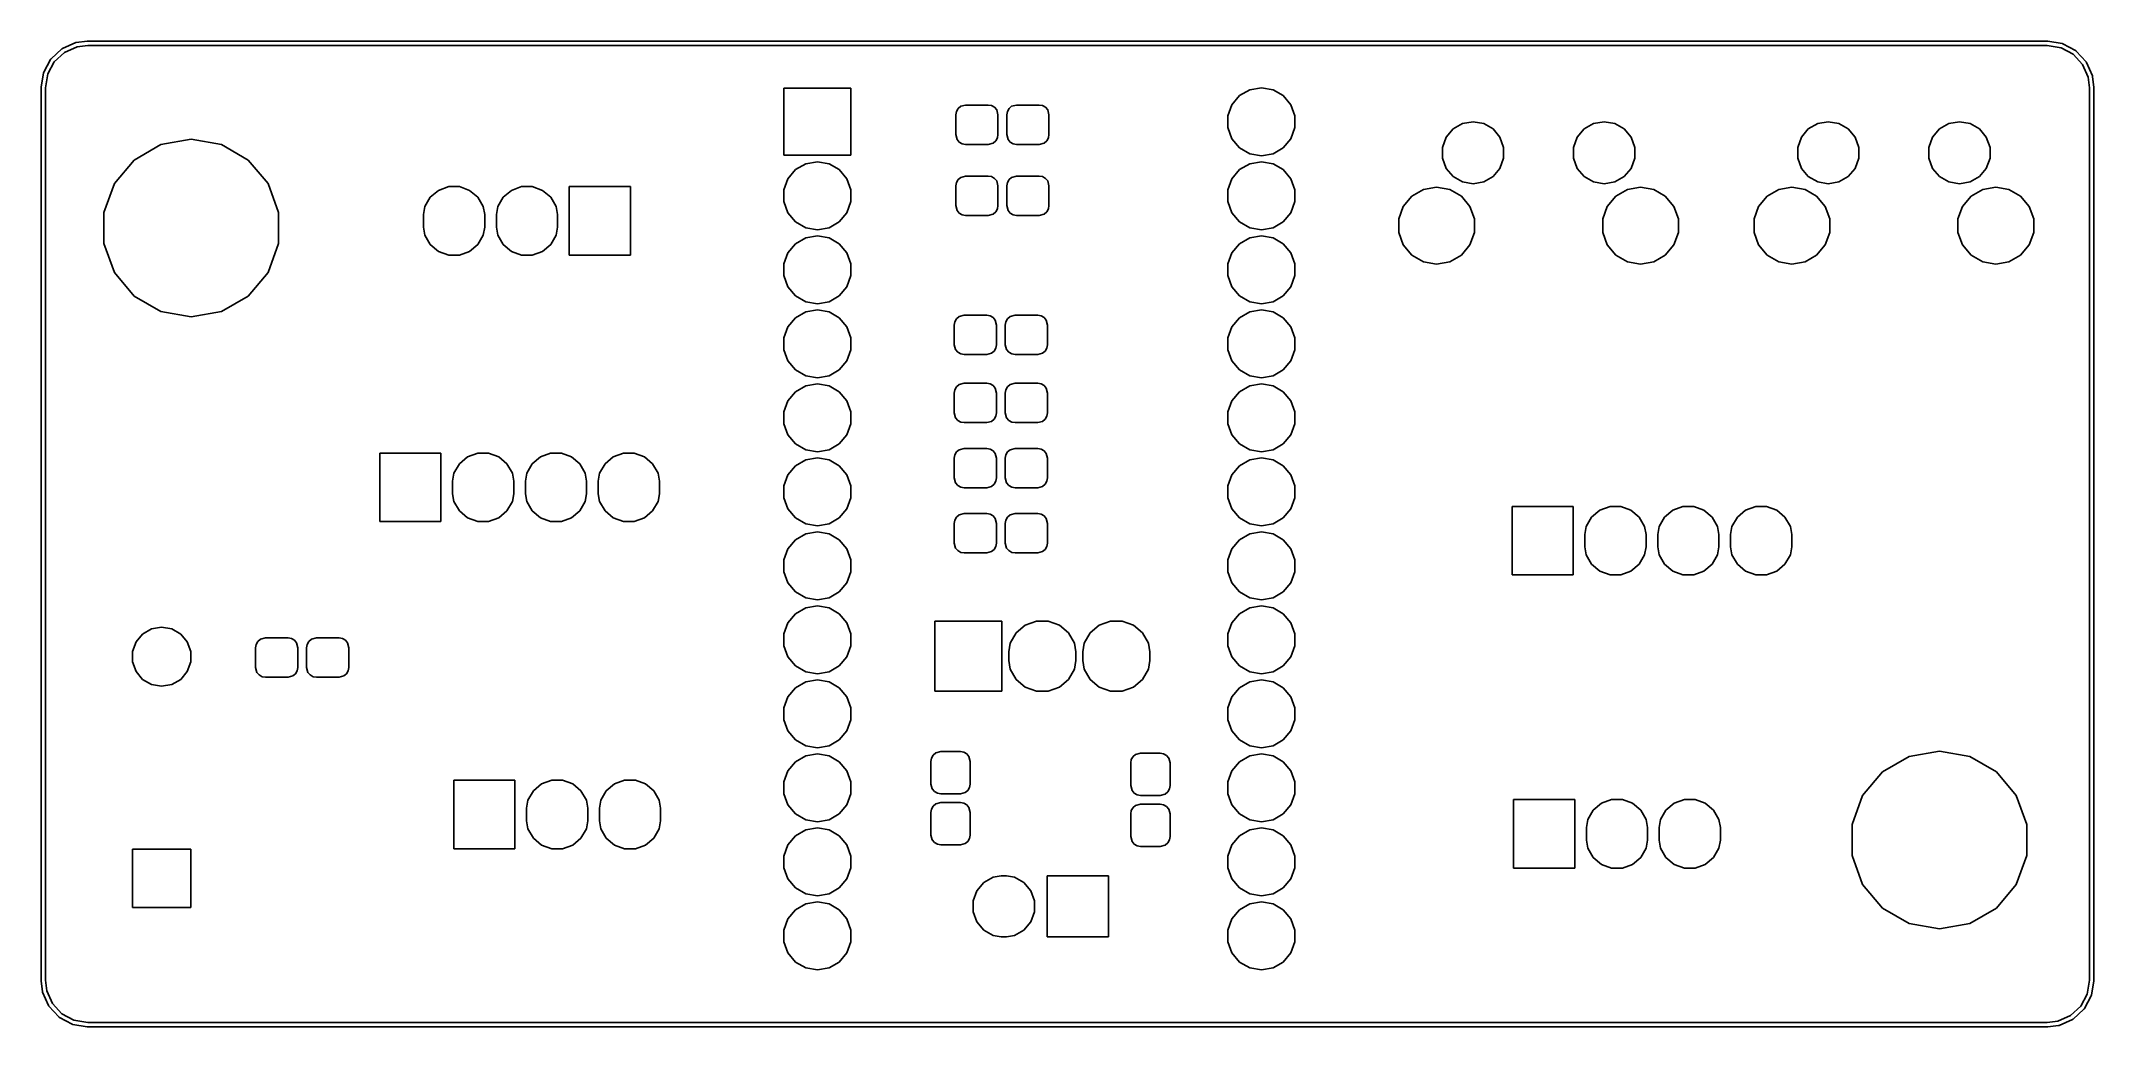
# Model space of a CAD drawing. Extents: x 102.8 to 173.3, y -107.4 to -73.6.
import ezdxf

# ---------------------------------------------------------------- set-up
doc = ezdxf.new("R2010")
doc.units = 0
doc.header["$MEASUREMENT"] = 0
doc.layers.add('BLACK', color=7, linetype='CONTINUOUS')

msp = doc.modelspace()

# ---------------------------------------------------------------- linework, layer by layer
at = {"layer": 'BLACK', "linetype": 'CONTINUOUS'}
for p, q in [((103.19, -74.1949), (103.557, -73.8552)), ((103.65, -73.9738), (103.301, -74.2965)), ((103.557, -73.8552), (103.567, -73.8472)), ((103.567, -73.8472), (103.573, -73.8449)), ((103.573, -73.8449), (103.578, -73.8416)), ((103.578, -73.8416), (104.035, -73.6393)), ((104.086, -73.7809), (103.65, -73.9738)), ((104.035, -73.6393), (104.048, -73.6351)), ((104.048, -73.6351), (104.052, -73.6347)), ((104.052, -73.6347), (104.056, -73.6335)), ((104.056, -73.6335), (104.434, -73.5858)), ((104.45, -73.735), (104.086, -73.7809)), ((104.434, -73.5858), (104.438, -73.585)), ((104.438, -73.585), (171.711, -73.585)), ((171.698, -73.735), (104.45, -73.735)), ((172.173, -73.8141), (171.698, -73.735)), ((171.711, -73.585), (171.717, -73.5861)), ((171.717, -73.5861), (172.21, -73.6682)), ((172.591, -74.0399), (172.173, -73.8141)), ((172.21, -73.6682), (172.222, -73.6714)), ((172.222, -73.6714), (172.228, -73.6742)), ((172.228, -73.6742), (172.233, -73.6762)), ((172.233, -73.6762), (172.674, -73.9138)), ((172.674, -73.9138), (172.685, -73.9209)), ((172.685, -73.9209), (172.688, -73.9253)), ((172.688, -73.9253), (172.693, -73.9289)), ((172.693, -73.9289), (173.033, -74.2964)), ((102.847, -75.1714), (102.929, -74.678)), ((102.929, -74.678), (102.932, -74.6655)), ((102.932, -74.6655), (102.935, -74.6603)), ((102.935, -74.6603), (102.937, -74.6547)), ((102.937, -74.6547), (103.175, -74.2143)), ((103.301, -74.2965), (103.075, -74.715)), ((103.175, -74.2143), (103.182, -74.2035)), ((103.182, -74.2035), (103.186, -74.1995)), ((103.186, -74.1995), (103.19, -74.1949)), ((172.914, -74.389), (172.591, -74.0399)), ((173.107, -74.8253), (172.914, -74.389)), ((173.033, -74.2964), (173.041, -74.3066)), ((173.041, -74.3066), (173.043, -74.312)), ((173.043, -74.312), (173.046, -74.317)), ((173.046, -74.317), (173.249, -74.7747)), ((102.846, -75.1774), (102.847, -75.1714)), ((102.846, -105.823), (102.846, -75.1774)), ((103.075, -74.715), (102.996, -75.1902)), ((102.996, -75.1902), (102.996, -105.812)), ((128.339, -77.5024), (128.339, -75.2024)), ((128.339, -75.2024), (130.639, -75.2024)), ((130.639, -75.2024), (130.639, -77.5024)), ((143.979, -75.4579), (144.33, -75.2551)), ((144.33, -75.2551), (144.729, -75.1847)), ((144.729, -75.1847), (145.129, -75.2551)), ((145.129, -75.2551), (145.48, -75.4579)), ((173.153, -75.1887), (173.107, -74.8253)), ((173.153, -105.81), (173.153, -75.1887)), ((173.249, -74.7747), (173.253, -74.7869)), ((173.253, -74.7869), (173.253, -74.7913)), ((173.253, -74.7913), (173.255, -74.7956)), ((173.255, -74.7956), (173.302, -75.1728)), ((173.302, -75.1728), (173.303, -75.1774)), ((173.303, -75.1774), (173.303, -105.823)), ((134.239, -76.1165), (134.26, -76.0011)), ((134.26, -76.0011), (134.318, -75.8996)), ((134.318, -75.8996), (134.408, -75.8242)), ((134.408, -75.8242), (134.577, -75.779)), ((134.577, -75.779), (135.352, -75.779)), ((135.352, -75.779), (135.467, -75.7994)), ((135.467, -75.7994), (135.569, -75.858)), ((135.569, -75.858), (135.644, -75.9477)), ((135.644, -75.9477), (135.689, -76.1165)), ((135.989, -76.1165), (136.01, -76.0011)), ((136.01, -76.0011), (136.068, -75.8996)), ((136.068, -75.8996), (136.158, -75.8242)), ((136.158, -75.8242), (136.327, -75.779)), ((136.327, -75.779), (137.102, -75.779)), ((137.102, -75.779), (137.217, -75.7994)), ((137.217, -75.7994), (137.319, -75.858)), ((137.319, -75.858), (137.394, -75.9477)), ((137.394, -75.9477), (137.439, -76.1165)), ((143.579, -76.1496), (143.718, -75.7685)), ((143.718, -75.7685), (143.979, -75.4579)), ((145.48, -75.4579), (145.74, -75.7685)), ((145.74, -75.7685), (145.879, -76.1496)), ((134.239, -76.7915), (134.239, -76.1165)), ((134.284, -76.9603), (134.239, -76.7915)), ((135.689, -76.7915), (135.669, -76.9069)), ((135.689, -76.1165), (135.689, -76.7915)), ((135.989, -76.7915), (135.989, -76.1165)), ((136.034, -76.9603), (135.989, -76.7915)), ((137.439, -76.7915), (137.419, -76.9069)), ((137.439, -76.1165), (137.439, -76.7915)), ((143.579, -76.5552), (143.579, -76.1496)), ((143.718, -76.9363), (143.579, -76.5552)), ((145.879, -76.5552), (145.74, -76.9363)), ((145.879, -76.1496), (145.879, -76.5552)), ((151.07, -76.8861), (151.308, -76.6024)), ((151.308, -76.6024), (151.629, -76.4173)), ((151.629, -76.4173), (151.994, -76.353)), ((151.994, -76.353), (152.358, -76.4173)), ((152.358, -76.4173), (152.679, -76.6024)), ((152.679, -76.6024), (152.917, -76.8861)), ((155.57, -76.8861), (155.808, -76.6024)), ((155.808, -76.6024), (156.129, -76.4173)), ((156.129, -76.4173), (156.494, -76.353)), ((156.494, -76.353), (156.858, -76.4173)), ((156.858, -76.4173), (157.179, -76.6024)), ((157.179, -76.6024), (157.417, -76.8861)), ((163.262, -76.8861), (163.5, -76.6024)), ((163.5, -76.6024), (163.821, -76.4173)), ((163.821, -76.4173), (164.186, -76.353)), ((164.186, -76.353), (164.55, -76.4173)), ((164.55, -76.4173), (164.871, -76.6024)), ((164.871, -76.6024), (165.109, -76.8861)), ((167.762, -76.8861), (168, -76.6024)), ((168, -76.6024), (168.321, -76.4173)), ((168.321, -76.4173), (168.686, -76.353)), ((168.686, -76.353), (169.05, -76.4173)), ((169.05, -76.4173), (169.371, -76.6024)), ((169.371, -76.6024), (169.609, -76.8861)), ((106.042, -77.6664), (106.958, -77.1374)), ((106.958, -77.1374), (108, -76.9537)), ((108, -76.9537), (109.042, -77.1374)), ((109.042, -77.1374), (109.958, -77.6664)), ((130.639, -77.5024), (128.339, -77.5024)), ((134.36, -77.05), (134.284, -76.9603)), ((134.461, -77.1086), (134.36, -77.05)), ((134.577, -77.129), (134.461, -77.1086)), ((135.352, -77.129), (134.577, -77.129)), ((135.52, -77.0838), (135.352, -77.129)), ((135.61, -77.0084), (135.52, -77.0838)), ((135.669, -76.9069), (135.61, -77.0084)), ((136.11, -77.05), (136.034, -76.9603)), ((136.211, -77.1086), (136.11, -77.05)), ((136.327, -77.129), (136.211, -77.1086)), ((137.102, -77.129), (136.327, -77.129)), ((137.27, -77.0838), (137.102, -77.129)), ((137.36, -77.0084), (137.27, -77.0838)), ((137.419, -76.9069), (137.36, -77.0084)), ((143.979, -77.2469), (143.718, -76.9363)), ((144.33, -77.4497), (143.979, -77.2469)), ((144.729, -77.5201), (144.33, -77.4497)), ((145.129, -77.4497), (144.729, -77.5201)), ((145.48, -77.2469), (145.129, -77.4497)), ((145.74, -76.9363), (145.48, -77.2469)), ((150.944, -77.2341), (151.07, -76.8861)), ((150.944, -77.6043), (150.944, -77.2341)), ((152.917, -76.8861), (153.044, -77.2341)), ((153.044, -77.2341), (153.044, -77.6043)), ((155.444, -77.2341), (155.57, -76.8861)), ((155.444, -77.6043), (155.444, -77.2341)), ((157.417, -76.8861), (157.544, -77.2341)), ((157.544, -77.2341), (157.544, -77.6043)), ((163.136, -77.2341), (163.262, -76.8861)), ((163.136, -77.6043), (163.136, -77.2341)), ((165.109, -76.8861), (165.236, -77.2341)), ((165.236, -77.2341), (165.236, -77.6043)), ((167.636, -77.2341), (167.762, -76.8861)), ((167.636, -77.6043), (167.636, -77.2341)), ((169.609, -76.8861), (169.736, -77.2341)), ((169.736, -77.2341), (169.736, -77.6043)), ((105.362, -78.4769), (106.042, -77.6664)), ((109.958, -77.6664), (110.638, -78.4769)), ((128.478, -78.3085), (128.739, -77.9979)), ((128.739, -77.9979), (129.09, -77.7951)), ((129.09, -77.7951), (129.489, -77.7247)), ((129.489, -77.7247), (129.889, -77.7951)), ((129.889, -77.7951), (130.24, -77.9979)), ((130.24, -77.9979), (130.5, -78.3085)), ((143.718, -78.3085), (143.979, -77.9979)), ((143.979, -77.9979), (144.33, -77.7951)), ((144.33, -77.7951), (144.729, -77.7247)), ((144.729, -77.7247), (145.129, -77.7951)), ((145.129, -77.7951), (145.48, -77.9979)), ((145.48, -77.9979), (145.74, -78.3085)), ((151.07, -77.9523), (150.944, -77.6043)), ((151.308, -78.236), (151.07, -77.9523)), ((152.917, -77.9523), (152.679, -78.236)), ((153.044, -77.6043), (152.917, -77.9523)), ((155.57, -77.9523), (155.444, -77.6043)), ((155.808, -78.236), (155.57, -77.9523)), ((157.417, -77.9523), (157.179, -78.236)), ((157.544, -77.6043), (157.417, -77.9523)), ((163.262, -77.9523), (163.136, -77.6043)), ((163.5, -78.236), (163.262, -77.9523)), ((165.109, -77.9523), (164.871, -78.236)), ((165.236, -77.6043), (165.109, -77.9523)), ((167.762, -77.9523), (167.636, -77.6043)), ((168, -78.236), (167.762, -77.9523)), ((169.609, -77.9523), (169.371, -78.236)), ((169.736, -77.6043), (169.609, -77.9523)), ((105, -79.471), (105.362, -78.4769)), ((110.638, -78.4769), (111, -79.471)), ((116.205, -78.9457), (116.489, -78.7076)), ((116.489, -78.7076), (116.836, -78.581)), ((116.836, -78.581), (117.207, -78.581)), ((117.207, -78.581), (117.555, -78.7076)), ((117.555, -78.7076), (117.838, -78.9457)), ((118.705, -78.9457), (118.989, -78.7076)), ((118.989, -78.7076), (119.336, -78.581)), ((119.336, -78.581), (119.707, -78.581)), ((119.707, -78.581), (120.055, -78.7076)), ((120.055, -78.7076), (120.338, -78.9457)), ((120.972, -80.931), (120.972, -78.581)), ((120.972, -78.581), (123.072, -78.581)), ((123.072, -78.581), (123.072, -80.931)), ((128.339, -78.6896), (128.478, -78.3085)), ((128.339, -79.0952), (128.339, -78.6896)), ((130.5, -78.3085), (130.639, -78.6896)), ((130.639, -78.6896), (130.639, -79.0952)), ((134.239, -78.5549), (134.26, -78.4395)), ((134.239, -79.2299), (134.239, -78.5549)), ((134.26, -78.4395), (134.318, -78.338)), ((134.318, -78.338), (134.408, -78.2626)), ((134.408, -78.2626), (134.577, -78.2174)), ((134.577, -78.2174), (135.352, -78.2174)), ((135.352, -78.2174), (135.467, -78.2378)), ((135.467, -78.2378), (135.569, -78.2964)), ((135.569, -78.2964), (135.644, -78.3862)), ((135.644, -78.3862), (135.689, -78.5549)), ((135.689, -78.5549), (135.689, -79.2299)), ((135.989, -78.5549), (136.01, -78.4395)), ((135.989, -79.2299), (135.989, -78.5549)), ((136.01, -78.4395), (136.068, -78.338)), ((136.068, -78.338), (136.158, -78.2626)), ((136.158, -78.2626), (136.327, -78.2174)), ((136.327, -78.2174), (137.102, -78.2174)), ((137.102, -78.2174), (137.217, -78.2378)), ((137.217, -78.2378), (137.319, -78.2964)), ((137.319, -78.2964), (137.394, -78.3862)), ((137.394, -78.3862), (137.439, -78.5549)), ((137.439, -78.5549), (137.439, -79.2299)), ((143.579, -78.6896), (143.718, -78.3085)), ((143.579, -79.0952), (143.579, -78.6896)), ((145.74, -78.3085), (145.879, -78.6896)), ((145.879, -78.6896), (145.879, -79.0952)), ((149.6, -79.2592), (149.895, -78.908)), ((149.895, -78.908), (150.292, -78.6788)), ((150.292, -78.6788), (150.744, -78.5991)), ((150.744, -78.5991), (151.195, -78.6788)), ((151.195, -78.6788), (151.592, -78.908)), ((151.629, -78.4211), (151.308, -78.236)), ((151.592, -78.908), (151.887, -79.2592)), ((151.994, -78.4854), (151.629, -78.4211)), ((152.358, -78.4211), (151.994, -78.4854)), ((152.679, -78.236), (152.358, -78.4211)), ((156.129, -78.4211), (155.808, -78.236)), ((156.494, -78.4854), (156.129, -78.4211)), ((156.858, -78.4211), (156.494, -78.4854)), ((156.6, -79.2592), (156.895, -78.908)), ((157.179, -78.236), (156.858, -78.4211)), ((156.895, -78.908), (157.292, -78.6788)), ((157.292, -78.6788), (157.744, -78.5991)), ((157.744, -78.5991), (158.195, -78.6788)), ((158.195, -78.6788), (158.592, -78.908)), ((158.592, -78.908), (158.887, -79.2592)), ((161.792, -79.2592), (162.087, -78.908)), ((162.087, -78.908), (162.484, -78.6788)), ((162.484, -78.6788), (162.936, -78.5991)), ((162.936, -78.5991), (163.387, -78.6788)), ((163.387, -78.6788), (163.784, -78.908)), ((163.821, -78.4211), (163.5, -78.236)), ((163.784, -78.908), (164.079, -79.2592)), ((164.186, -78.4854), (163.821, -78.4211)), ((164.55, -78.4211), (164.186, -78.4854)), ((164.871, -78.236), (164.55, -78.4211)), ((168.321, -78.4211), (168, -78.236)), ((168.686, -78.4854), (168.321, -78.4211)), ((169.05, -78.4211), (168.686, -78.4854)), ((168.792, -79.2592), (169.087, -78.908)), ((169.371, -78.236), (169.05, -78.4211)), ((169.087, -78.908), (169.484, -78.6788)), ((169.484, -78.6788), (169.936, -78.5991)), ((169.936, -78.5991), (170.387, -78.6788)), ((170.387, -78.6788), (170.784, -78.908)), ((170.784, -78.908), (171.079, -79.2592)), ((105, -80.529), (105, -79.471)), ((111, -79.471), (111, -80.529)), ((115.972, -79.5391), (116.02, -79.2663)), ((115.972, -79.9729), (115.972, -79.5391)), ((116.02, -79.2663), (116.205, -78.9457)), ((117.838, -78.9457), (118.023, -79.2663)), ((118.023, -79.2663), (118.072, -79.5391)), ((118.072, -79.5391), (118.072, -79.9729)), ((118.472, -79.5391), (118.52, -79.2663)), ((118.472, -79.9729), (118.472, -79.5391)), ((118.52, -79.2663), (118.705, -78.9457)), ((120.338, -78.9457), (120.523, -79.2663)), ((120.523, -79.2663), (120.572, -79.5391)), ((120.572, -79.5391), (120.572, -79.9729)), ((128.478, -79.4763), (128.339, -79.0952)), ((128.739, -79.7869), (128.478, -79.4763)), ((130.5, -79.4763), (130.24, -79.7869)), ((130.639, -79.0952), (130.5, -79.4763)), ((134.284, -79.3987), (134.239, -79.2299)), ((134.36, -79.4884), (134.284, -79.3987)), ((134.461, -79.547), (134.36, -79.4884)), ((134.577, -79.5674), (134.461, -79.547)), ((135.352, -79.5674), (134.577, -79.5674)), ((135.52, -79.5222), (135.352, -79.5674)), ((135.61, -79.4468), (135.52, -79.5222)), ((135.669, -79.3453), (135.61, -79.4468)), ((135.689, -79.2299), (135.669, -79.3453)), ((136.034, -79.3987), (135.989, -79.2299)), ((136.11, -79.4884), (136.034, -79.3987)), ((136.211, -79.547), (136.11, -79.4884)), ((136.327, -79.5674), (136.211, -79.547)), ((137.102, -79.5674), (136.327, -79.5674)), ((137.27, -79.5222), (137.102, -79.5674)), ((137.36, -79.4468), (137.27, -79.5222)), ((137.419, -79.3453), (137.36, -79.4468)), ((137.439, -79.2299), (137.419, -79.3453)), ((143.718, -79.4763), (143.579, -79.0952)), ((143.979, -79.7869), (143.718, -79.4763)), ((145.74, -79.4763), (145.48, -79.7869)), ((145.879, -79.0952), (145.74, -79.4763)), ((149.444, -79.69), (149.6, -79.2592)), ((151.887, -79.2592), (152.044, -79.69)), ((156.444, -79.69), (156.6, -79.2592)), ((158.887, -79.2592), (159.044, -79.69)), ((161.636, -79.69), (161.792, -79.2592)), ((164.079, -79.2592), (164.236, -79.69)), ((168.636, -79.69), (168.792, -79.2592)), ((171.079, -79.2592), (171.236, -79.69)), ((116.02, -80.2457), (115.972, -79.9729)), ((116.205, -80.5663), (116.02, -80.2457)), ((118.023, -80.2457), (117.838, -80.5663)), ((118.072, -79.9729), (118.023, -80.2457)), ((118.52, -80.2457), (118.472, -79.9729)), ((118.705, -80.5663), (118.52, -80.2457)), ((120.523, -80.2457), (120.338, -80.5663)), ((120.572, -79.9729), (120.523, -80.2457)), ((129.09, -79.9897), (128.739, -79.7869)), ((129.489, -80.0601), (129.09, -79.9897)), ((129.09, -80.3351), (129.489, -80.2647)), ((129.889, -79.9897), (129.489, -80.0601)), ((129.489, -80.2647), (129.889, -80.3351)), ((130.24, -79.7869), (129.889, -79.9897)), ((144.33, -79.9897), (143.979, -79.7869)), ((144.729, -80.0601), (144.33, -79.9897)), ((144.33, -80.3351), (144.729, -80.2647)), ((145.129, -79.9897), (144.729, -80.0601)), ((144.729, -80.2647), (145.129, -80.3351)), ((145.48, -79.7869), (145.129, -79.9897)), ((149.444, -80.1484), (149.444, -79.69)), ((149.6, -80.5792), (149.444, -80.1484)), ((152.044, -80.1484), (151.887, -80.5792)), ((152.044, -79.69), (152.044, -80.1484)), ((156.444, -80.1484), (156.444, -79.69)), ((156.6, -80.5792), (156.444, -80.1484)), ((159.044, -80.1484), (158.887, -80.5792)), ((159.044, -79.69), (159.044, -80.1484)), ((161.636, -80.1484), (161.636, -79.69)), ((161.792, -80.5792), (161.636, -80.1484)), ((164.236, -80.1484), (164.079, -80.5792)), ((164.236, -79.69), (164.236, -80.1484)), ((168.636, -80.1484), (168.636, -79.69)), ((168.792, -80.5792), (168.636, -80.1484)), ((171.236, -80.1484), (171.079, -80.5792)), ((171.236, -79.69), (171.236, -80.1484)), ((105.362, -81.5231), (105, -80.529)), ((111, -80.529), (110.638, -81.5231)), ((116.489, -80.8044), (116.205, -80.5663)), ((116.836, -80.931), (116.489, -80.8044)), ((117.207, -80.931), (116.836, -80.931)), ((117.555, -80.8044), (117.207, -80.931)), ((117.838, -80.5663), (117.555, -80.8044)), ((118.989, -80.8044), (118.705, -80.5663)), ((119.336, -80.931), (118.989, -80.8044)), ((119.707, -80.931), (119.336, -80.931)), ((120.055, -80.8044), (119.707, -80.931)), ((120.338, -80.5663), (120.055, -80.8044)), ((123.072, -80.931), (120.972, -80.931)), ((128.339, -81.2296), (128.478, -80.8485)), ((128.478, -80.8485), (128.739, -80.5379)), ((128.739, -80.5379), (129.09, -80.3351)), ((129.889, -80.3351), (130.24, -80.5379)), ((130.24, -80.5379), (130.5, -80.8485)), ((130.5, -80.8485), (130.639, -81.2296)), ((143.579, -81.2296), (143.718, -80.8485)), ((143.718, -80.8485), (143.979, -80.5379)), ((143.979, -80.5379), (144.33, -80.3351)), ((145.129, -80.3351), (145.48, -80.5379)), ((145.48, -80.5379), (145.74, -80.8485)), ((145.74, -80.8485), (145.879, -81.2296)), ((149.895, -80.9304), (149.6, -80.5792)), ((150.292, -81.1596), (149.895, -80.9304)), ((151.592, -80.9304), (151.195, -81.1596)), ((151.887, -80.5792), (151.592, -80.9304)), ((156.895, -80.9304), (156.6, -80.5792)), ((157.292, -81.1596), (156.895, -80.9304)), ((158.592, -80.9304), (158.195, -81.1596)), ((158.887, -80.5792), (158.592, -80.9304)), ((162.087, -80.9304), (161.792, -80.5792)), ((162.484, -81.1596), (162.087, -80.9304)), ((163.784, -80.9304), (163.387, -81.1596)), ((164.079, -80.5792), (163.784, -80.9304)), ((169.087, -80.9304), (168.792, -80.5792)), ((169.484, -81.1596), (169.087, -80.9304)), ((170.784, -80.9304), (170.387, -81.1596)), ((171.079, -80.5792), (170.784, -80.9304)), ((106.042, -82.3336), (105.362, -81.5231)), ((110.638, -81.5231), (109.958, -82.3336)), ((128.339, -81.6352), (128.339, -81.2296)), ((128.478, -82.0163), (128.339, -81.6352)), ((130.639, -81.6352), (130.5, -82.0163)), ((130.639, -81.2296), (130.639, -81.6352)), ((143.579, -81.6352), (143.579, -81.2296)), ((143.718, -82.0163), (143.579, -81.6352)), ((145.879, -81.6352), (145.74, -82.0163)), ((145.879, -81.2296), (145.879, -81.6352)), ((150.744, -81.2393), (150.292, -81.1596)), ((151.195, -81.1596), (150.744, -81.2393)), ((157.744, -81.2393), (157.292, -81.1596)), ((158.195, -81.1596), (157.744, -81.2393)), ((162.936, -81.2393), (162.484, -81.1596)), ((163.387, -81.1596), (162.936, -81.2393)), ((169.936, -81.2393), (169.484, -81.1596)), ((170.387, -81.1596), (169.936, -81.2393)), ((106.958, -82.8626), (106.042, -82.3336)), ((109.958, -82.3336), (109.042, -82.8626)), ((128.739, -82.3269), (128.478, -82.0163)), ((129.09, -82.5297), (128.739, -82.3269)), ((130.24, -82.3269), (129.889, -82.5297)), ((130.5, -82.0163), (130.24, -82.3269)), ((143.979, -82.3269), (143.718, -82.0163)), ((144.33, -82.5297), (143.979, -82.3269)), ((145.48, -82.3269), (145.129, -82.5297)), ((145.74, -82.0163), (145.48, -82.3269)), ((108, -83.0463), (106.958, -82.8626)), ((109.042, -82.8626), (108, -83.0463)), ((128.478, -83.3885), (128.739, -83.0779)), ((128.739, -83.0779), (129.09, -82.8751)), ((129.489, -82.6001), (129.09, -82.5297)), ((129.09, -82.8751), (129.489, -82.8047)), ((129.889, -82.5297), (129.489, -82.6001)), ((129.489, -82.8047), (129.889, -82.8751)), ((129.889, -82.8751), (130.24, -83.0779)), ((130.24, -83.0779), (130.5, -83.3885)), ((134.209, -83.2147), (134.267, -83.1132)), ((134.267, -83.1132), (134.357, -83.0378)), ((134.357, -83.0378), (134.526, -82.9926)), ((134.526, -82.9926), (135.301, -82.9926)), ((135.301, -82.9926), (135.416, -83.013)), ((135.416, -83.013), (135.518, -83.0716)), ((135.518, -83.0716), (135.593, -83.1613)), ((135.959, -83.2147), (136.017, -83.1132)), ((136.017, -83.1132), (136.107, -83.0378)), ((136.107, -83.0378), (136.276, -82.9926)), ((136.276, -82.9926), (137.051, -82.9926)), ((137.051, -82.9926), (137.166, -83.013)), ((137.166, -83.013), (137.268, -83.0716)), ((137.268, -83.0716), (137.343, -83.1613)), ((143.718, -83.3885), (143.979, -83.0779)), ((143.979, -83.0779), (144.33, -82.8751)), ((144.729, -82.6001), (144.33, -82.5297)), ((144.33, -82.8751), (144.729, -82.8047)), ((145.129, -82.5297), (144.729, -82.6001)), ((144.729, -82.8047), (145.129, -82.8751)), ((145.129, -82.8751), (145.48, -83.0779)), ((145.48, -83.0779), (145.74, -83.3885)), ((128.339, -83.7696), (128.478, -83.3885)), ((128.339, -84.1752), (128.339, -83.7696)), ((130.5, -83.3885), (130.639, -83.7696)), ((130.639, -83.7696), (130.639, -84.1752)), ((134.188, -83.3301), (134.209, -83.2147)), ((134.188, -84.0051), (134.188, -83.3301)), ((135.593, -83.1613), (135.638, -83.3301)), ((135.638, -83.3301), (135.638, -84.0051)), ((135.938, -83.3301), (135.959, -83.2147)), ((135.938, -84.0051), (135.938, -83.3301)), ((137.343, -83.1613), (137.388, -83.3301)), ((137.388, -83.3301), (137.388, -84.0051)), ((143.579, -83.7696), (143.718, -83.3885)), ((143.579, -84.1752), (143.579, -83.7696)), ((145.74, -83.3885), (145.879, -83.7696)), ((145.879, -83.7696), (145.879, -84.1752)), ((128.478, -84.5563), (128.339, -84.1752)), ((130.639, -84.1752), (130.5, -84.5563)), ((134.234, -84.1739), (134.188, -84.0051)), ((134.309, -84.2636), (134.234, -84.1739)), ((134.41, -84.3222), (134.309, -84.2636)), ((134.526, -84.3426), (134.41, -84.3222)), ((135.301, -84.3426), (134.526, -84.3426)), ((135.47, -84.2974), (135.301, -84.3426)), ((135.559, -84.222), (135.47, -84.2974)), ((135.618, -84.1205), (135.559, -84.222)), ((135.638, -84.0051), (135.618, -84.1205)), ((135.984, -84.1739), (135.938, -84.0051)), ((136.059, -84.2636), (135.984, -84.1739)), ((136.16, -84.3222), (136.059, -84.2636)), ((136.276, -84.3426), (136.16, -84.3222)), ((137.051, -84.3426), (136.276, -84.3426)), ((137.22, -84.2974), (137.051, -84.3426)), ((137.309, -84.222), (137.22, -84.2974)), ((137.368, -84.1205), (137.309, -84.222)), ((137.388, -84.0051), (137.368, -84.1205)), ((143.718, -84.5563), (143.579, -84.1752)), ((145.879, -84.1752), (145.74, -84.5563)), ((128.739, -84.8669), (128.478, -84.5563)), ((129.09, -85.0697), (128.739, -84.8669)), ((129.489, -85.1401), (129.09, -85.0697)), ((129.889, -85.0697), (129.489, -85.1401)), ((130.24, -84.8669), (129.889, -85.0697)), ((130.5, -84.5563), (130.24, -84.8669)), ((143.979, -84.8669), (143.718, -84.5563)), ((144.33, -85.0697), (143.979, -84.8669)), ((144.729, -85.1401), (144.33, -85.0697)), ((145.129, -85.0697), (144.729, -85.1401)), ((145.48, -84.8669), (145.129, -85.0697)), ((145.74, -84.5563), (145.48, -84.8669)), ((128.339, -86.3096), (128.478, -85.9285)), ((128.478, -85.9285), (128.739, -85.6179)), ((128.739, -85.6179), (129.09, -85.4151)), ((129.09, -85.4151), (129.489, -85.3447)), ((129.489, -85.3447), (129.889, -85.4151)), ((129.889, -85.4151), (130.24, -85.6179)), ((130.24, -85.6179), (130.5, -85.9285)), ((130.5, -85.9285), (130.639, -86.3096)), ((134.188, -85.6669), (134.209, -85.5515)), ((134.188, -86.3419), (134.188, -85.6669)), ((134.209, -85.5515), (134.267, -85.45)), ((134.267, -85.45), (134.357, -85.3746)), ((134.357, -85.3746), (134.526, -85.3294)), ((134.526, -85.3294), (135.301, -85.3294)), ((135.301, -85.3294), (135.416, -85.3498)), ((135.416, -85.3498), (135.518, -85.4084)), ((135.518, -85.4084), (135.593, -85.4981)), ((135.593, -85.4981), (135.638, -85.6669)), ((135.638, -85.6669), (135.638, -86.3419)), ((135.938, -85.6669), (135.959, -85.5515)), ((135.938, -86.3419), (135.938, -85.6669)), ((135.959, -85.5515), (136.017, -85.45)), ((136.017, -85.45), (136.107, -85.3746)), ((136.107, -85.3746), (136.276, -85.3294)), ((136.276, -85.3294), (137.051, -85.3294)), ((137.051, -85.3294), (137.166, -85.3498)), ((137.166, -85.3498), (137.268, -85.4084)), ((137.268, -85.4084), (137.343, -85.4981)), ((137.343, -85.4981), (137.388, -85.6669)), ((137.388, -85.6669), (137.388, -86.3419)), ((143.579, -86.3096), (143.718, -85.9285)), ((143.718, -85.9285), (143.979, -85.6179)), ((143.979, -85.6179), (144.33, -85.4151)), ((144.33, -85.4151), (144.729, -85.3447)), ((144.729, -85.3447), (145.129, -85.4151)), ((145.129, -85.4151), (145.48, -85.6179)), ((145.48, -85.6179), (145.74, -85.9285)), ((145.74, -85.9285), (145.879, -86.3096)), ((128.339, -86.7152), (128.339, -86.3096)), ((130.639, -86.3096), (130.639, -86.7152)), ((134.234, -86.5106), (134.188, -86.3419)), ((134.309, -86.6004), (134.234, -86.5106)), ((134.41, -86.659), (134.309, -86.6004)), ((134.526, -86.6794), (134.41, -86.659)), ((135.47, -86.6342), (135.301, -86.6794)), ((135.559, -86.5588), (135.47, -86.6342)), ((135.618, -86.4573), (135.559, -86.5588)), ((135.638, -86.3419), (135.618, -86.4573)), ((135.984, -86.5106), (135.938, -86.3419)), ((136.059, -86.6004), (135.984, -86.5106)), ((136.16, -86.659), (136.059, -86.6004)), ((136.276, -86.6794), (136.16, -86.659)), ((137.22, -86.6342), (137.051, -86.6794)), ((137.309, -86.5588), (137.22, -86.6342)), ((137.368, -86.4573), (137.309, -86.5588)), ((137.388, -86.3419), (137.368, -86.4573)), ((143.579, -86.7152), (143.579, -86.3096)), ((145.879, -86.3096), (145.879, -86.7152)), ((128.478, -87.0963), (128.339, -86.7152)), ((128.739, -87.4069), (128.478, -87.0963)), ((130.5, -87.0963), (130.24, -87.4069)), ((130.639, -86.7152), (130.5, -87.0963)), ((135.301, -86.6794), (134.526, -86.6794)), ((137.051, -86.6794), (136.276, -86.6794)), ((143.718, -87.0963), (143.579, -86.7152)), ((143.979, -87.4069), (143.718, -87.0963)), ((145.74, -87.0963), (145.48, -87.4069)), ((145.879, -86.7152), (145.74, -87.0963)), ((114.469, -90.075), (114.469, -87.725)), ((114.469, -87.725), (116.569, -87.725)), ((116.569, -87.725), (116.569, -90.075)), ((117.202, -88.0897), (117.486, -87.8516)), ((117.486, -87.8516), (117.834, -87.725)), ((117.834, -87.725), (118.204, -87.725)), ((118.204, -87.725), (118.552, -87.8516)), ((118.552, -87.8516), (118.836, -88.0897)), ((119.702, -88.0897), (119.986, -87.8516)), ((119.986, -87.8516), (120.334, -87.725)), ((120.334, -87.725), (120.704, -87.725)), ((120.704, -87.725), (121.052, -87.8516)), ((121.052, -87.8516), (121.336, -88.0897)), ((122.202, -88.0897), (122.486, -87.8516)), ((122.486, -87.8516), (122.834, -87.725)), ((122.834, -87.725), (123.204, -87.725)), ((123.204, -87.725), (123.552, -87.8516)), ((123.552, -87.8516), (123.836, -88.0897)), ((129.09, -87.6097), (128.739, -87.4069)), ((128.739, -88.1579), (129.09, -87.9551)), ((129.489, -87.6801), (129.09, -87.6097)), ((129.09, -87.9551), (129.489, -87.8847)), ((129.889, -87.6097), (129.489, -87.6801)), ((129.489, -87.8847), (129.889, -87.9551)), ((130.24, -87.4069), (129.889, -87.6097)), ((129.889, -87.9551), (130.24, -88.1579)), ((134.188, -87.9021), (134.209, -87.7867)), ((134.188, -88.5771), (134.188, -87.9021)), ((134.209, -87.7867), (134.267, -87.6852)), ((134.267, -87.6852), (134.357, -87.6098)), ((134.357, -87.6098), (134.526, -87.5646)), ((134.526, -87.5646), (135.301, -87.5646)), ((135.301, -87.5646), (135.416, -87.585)), ((135.416, -87.585), (135.518, -87.6436)), ((135.518, -87.6436), (135.593, -87.7334)), ((135.593, -87.7334), (135.638, -87.9021)), ((135.638, -87.9021), (135.638, -88.5771)), ((135.938, -87.9021), (135.959, -87.7867)), ((135.938, -88.5771), (135.938, -87.9021)), ((135.959, -87.7867), (136.017, -87.6852)), ((136.017, -87.6852), (136.107, -87.6098)), ((136.107, -87.6098), (136.276, -87.5646)), ((136.276, -87.5646), (137.051, -87.5646)), ((137.051, -87.5646), (137.166, -87.585)), ((137.166, -87.585), (137.268, -87.6436)), ((137.268, -87.6436), (137.343, -87.7334)), ((137.343, -87.7334), (137.388, -87.9021)), ((137.388, -87.9021), (137.388, -88.5771)), ((144.33, -87.6097), (143.979, -87.4069)), ((143.979, -88.1579), (144.33, -87.9551)), ((144.729, -87.6801), (144.33, -87.6097)), ((144.33, -87.9551), (144.729, -87.8847)), ((145.129, -87.6097), (144.729, -87.6801)), ((144.729, -87.8847), (145.129, -87.9551)), ((145.48, -87.4069), (145.129, -87.6097)), ((145.129, -87.9551), (145.48, -88.1579)), ((116.969, -88.6831), (117.017, -88.4103)), ((116.969, -89.1169), (116.969, -88.6831)), ((117.017, -88.4103), (117.202, -88.0897)), ((118.836, -88.0897), (119.021, -88.4103)), ((119.021, -88.4103), (119.069, -88.6831)), ((119.069, -88.6831), (119.069, -89.1169)), ((119.469, -88.6831), (119.517, -88.4103)), ((119.469, -89.1169), (119.469, -88.6831)), ((119.517, -88.4103), (119.702, -88.0897)), ((121.336, -88.0897), (121.521, -88.4103)), ((121.521, -88.4103), (121.569, -88.6831)), ((121.569, -88.6831), (121.569, -89.1169)), ((121.969, -88.6831), (122.017, -88.4103)), ((121.969, -89.1169), (121.969, -88.6831)), ((122.017, -88.4103), (122.202, -88.0897)), ((123.836, -88.0897), (124.021, -88.4103)), ((124.021, -88.4103), (124.069, -88.6831)), ((124.069, -88.6831), (124.069, -89.1169)), ((128.339, -88.8496), (128.478, -88.4685)), ((128.478, -88.4685), (128.739, -88.1579)), ((130.24, -88.1579), (130.5, -88.4685)), ((130.5, -88.4685), (130.639, -88.8496)), ((134.234, -88.7458), (134.188, -88.5771)), ((134.309, -88.8356), (134.234, -88.7458)), ((135.618, -88.6925), (135.559, -88.794)), ((135.638, -88.5771), (135.618, -88.6925)), ((135.984, -88.7458), (135.938, -88.5771)), ((136.059, -88.8356), (135.984, -88.7458)), ((137.368, -88.6925), (137.309, -88.794)), ((137.388, -88.5771), (137.368, -88.6925)), ((143.579, -88.8496), (143.718, -88.4685)), ((143.718, -88.4685), (143.979, -88.1579)), ((145.48, -88.1579), (145.74, -88.4685)), ((145.74, -88.4685), (145.879, -88.8496)), ((117.017, -89.3897), (116.969, -89.1169)), ((117.202, -89.7103), (117.017, -89.3897)), ((119.021, -89.3897), (118.836, -89.7103)), ((119.069, -89.1169), (119.021, -89.3897)), ((119.517, -89.3897), (119.469, -89.1169)), ((119.702, -89.7103), (119.517, -89.3897)), ((121.521, -89.3897), (121.336, -89.7103)), ((121.569, -89.1169), (121.521, -89.3897)), ((122.017, -89.3897), (121.969, -89.1169)), ((122.202, -89.7103), (122.017, -89.3897)), ((124.021, -89.3897), (123.836, -89.7103)), ((124.069, -89.1169), (124.021, -89.3897)), ((128.339, -89.2552), (128.339, -88.8496)), ((128.478, -89.6363), (128.339, -89.2552)), ((130.639, -89.2552), (130.5, -89.6363)), ((130.639, -88.8496), (130.639, -89.2552)), ((134.41, -88.8942), (134.309, -88.8356)), ((134.526, -88.9146), (134.41, -88.8942)), ((135.301, -88.9146), (134.526, -88.9146)), ((135.47, -88.8694), (135.301, -88.9146)), ((135.559, -88.794), (135.47, -88.8694)), ((136.16, -88.8942), (136.059, -88.8356)), ((136.276, -88.9146), (136.16, -88.8942)), ((137.051, -88.9146), (136.276, -88.9146)), ((137.22, -88.8694), (137.051, -88.9146)), ((137.309, -88.794), (137.22, -88.8694)), ((143.579, -89.2552), (143.579, -88.8496)), ((143.718, -89.6363), (143.579, -89.2552)), ((145.879, -89.2552), (145.74, -89.6363)), ((145.879, -88.8496), (145.879, -89.2552)), ((116.569, -90.075), (114.469, -90.075)), ((117.486, -89.9484), (117.202, -89.7103)), ((117.834, -90.075), (117.486, -89.9484)), ((118.204, -90.075), (117.834, -90.075)), ((118.552, -89.9484), (118.204, -90.075)), ((118.836, -89.7103), (118.552, -89.9484)), ((119.986, -89.9484), (119.702, -89.7103)), ((120.334, -90.075), (119.986, -89.9484)), ((120.704, -90.075), (120.334, -90.075)), ((121.052, -89.9484), (120.704, -90.075)), ((121.336, -89.7103), (121.052, -89.9484)), ((122.486, -89.9484), (122.202, -89.7103)), ((122.834, -90.075), (122.486, -89.9484)), ((123.204, -90.075), (122.834, -90.075)), ((123.552, -89.9484), (123.204, -90.075)), ((123.836, -89.7103), (123.552, -89.9484)), ((128.739, -89.9469), (128.478, -89.6363)), ((129.09, -90.1497), (128.739, -89.9469)), ((129.489, -90.2201), (129.09, -90.1497)), ((129.889, -90.1497), (129.489, -90.2201)), ((130.24, -89.9469), (129.889, -90.1497)), ((130.5, -89.6363), (130.24, -89.9469)), ((134.188, -90.1373), (134.209, -90.0219)), ((134.188, -90.8123), (134.188, -90.1373)), ((134.209, -90.0219), (134.267, -89.9204)), ((134.267, -89.9204), (134.357, -89.845)), ((134.357, -89.845), (134.526, -89.7998)), ((134.526, -89.7998), (135.301, -89.7998)), ((135.301, -89.7998), (135.416, -89.8202)), ((135.416, -89.8202), (135.518, -89.8788)), ((135.518, -89.8788), (135.593, -89.9685)), ((135.593, -89.9685), (135.638, -90.1373)), ((135.638, -90.1373), (135.638, -90.8123)), ((135.938, -90.1373), (135.959, -90.0219)), ((135.938, -90.8123), (135.938, -90.1373)), ((135.959, -90.0219), (136.017, -89.9204)), ((136.017, -89.9204), (136.107, -89.845)), ((136.107, -89.845), (136.276, -89.7998)), ((136.276, -89.7998), (137.051, -89.7998)), ((137.051, -89.7998), (137.166, -89.8202)), ((137.166, -89.8202), (137.268, -89.8788)), ((137.268, -89.8788), (137.343, -89.9685)), ((137.343, -89.9685), (137.388, -90.1373)), ((137.388, -90.1373), (137.388, -90.8123)), ((143.979, -89.9469), (143.718, -89.6363)), ((144.33, -90.1497), (143.979, -89.9469)), ((144.729, -90.2201), (144.33, -90.1497)), ((145.129, -90.1497), (144.729, -90.2201)), ((145.48, -89.9469), (145.129, -90.1497)), ((145.74, -89.6363), (145.48, -89.9469)), ((153.331, -91.9038), (153.331, -89.5538)), ((153.331, -89.5538), (155.431, -89.5538)), ((155.431, -89.5538), (155.431, -91.9038)), ((155.879, -90.2391), (156.064, -89.9185)), ((156.064, -89.9185), (156.348, -89.6804)), ((156.348, -89.6804), (156.696, -89.5538)), ((156.696, -89.5538), (157.066, -89.5538)), ((157.066, -89.5538), (157.414, -89.6804)), ((157.414, -89.6804), (157.698, -89.9185)), ((157.698, -89.9185), (157.883, -90.2391)), ((158.379, -90.2391), (158.564, -89.9185)), ((158.564, -89.9185), (158.848, -89.6804)), ((158.848, -89.6804), (159.196, -89.5538)), ((159.196, -89.5538), (159.566, -89.5538)), ((159.566, -89.5538), (159.914, -89.6804)), ((159.914, -89.6804), (160.198, -89.9185)), ((160.198, -89.9185), (160.383, -90.2391)), ((160.879, -90.2391), (161.064, -89.9185)), ((161.064, -89.9185), (161.348, -89.6804)), ((161.348, -89.6804), (161.696, -89.5538)), ((161.696, -89.5538), (162.066, -89.5538)), ((162.066, -89.5538), (162.414, -89.6804)), ((162.414, -89.6804), (162.698, -89.9185)), ((162.698, -89.9185), (162.883, -90.2391)), ((128.478, -91.0085), (128.739, -90.6979)), ((128.739, -90.6979), (129.09, -90.4951)), ((129.09, -90.4951), (129.489, -90.4247)), ((129.489, -90.4247), (129.889, -90.4951)), ((129.889, -90.4951), (130.24, -90.6979)), ((130.24, -90.6979), (130.5, -91.0085)), ((134.234, -90.981), (134.188, -90.8123)), ((135.638, -90.8123), (135.618, -90.9277)), ((135.984, -90.981), (135.938, -90.8123)), ((137.388, -90.8123), (137.368, -90.9277)), ((143.718, -91.0085), (143.979, -90.6979)), ((143.979, -90.6979), (144.33, -90.4951)), ((144.33, -90.4951), (144.729, -90.4247)), ((144.729, -90.4247), (145.129, -90.4951)), ((145.129, -90.4951), (145.48, -90.6979)), ((145.48, -90.6979), (145.74, -91.0085)), ((155.831, -90.5119), (155.879, -90.2391)), ((155.831, -90.9457), (155.831, -90.5119)), ((157.883, -90.2391), (157.931, -90.5119)), ((157.931, -90.5119), (157.931, -90.9457)), ((158.331, -90.5119), (158.379, -90.2391)), ((158.331, -90.9457), (158.331, -90.5119)), ((160.383, -90.2391), (160.431, -90.5119)), ((160.431, -90.5119), (160.431, -90.9457)), ((160.831, -90.5119), (160.879, -90.2391)), ((160.831, -90.9457), (160.831, -90.5119)), ((162.883, -90.2391), (162.931, -90.5119)), ((162.931, -90.5119), (162.931, -90.9457)), ((128.339, -91.3896), (128.478, -91.0085)), ((128.339, -91.7952), (128.339, -91.3896)), ((130.5, -91.0085), (130.639, -91.3896)), ((130.639, -91.3896), (130.639, -91.7952)), ((134.309, -91.0708), (134.234, -90.981)), ((134.41, -91.1294), (134.309, -91.0708)), ((134.526, -91.1498), (134.41, -91.1294)), ((135.301, -91.1498), (134.526, -91.1498)), ((135.47, -91.1046), (135.301, -91.1498)), ((135.559, -91.0292), (135.47, -91.1046)), ((135.618, -90.9277), (135.559, -91.0292)), ((136.059, -91.0708), (135.984, -90.981)), ((136.16, -91.1294), (136.059, -91.0708)), ((136.276, -91.1498), (136.16, -91.1294)), ((137.051, -91.1498), (136.276, -91.1498)), ((137.22, -91.1046), (137.051, -91.1498)), ((137.309, -91.0292), (137.22, -91.1046)), ((137.368, -90.9277), (137.309, -91.0292)), ((143.579, -91.3896), (143.718, -91.0085)), ((143.579, -91.7952), (143.579, -91.3896)), ((145.74, -91.0085), (145.879, -91.3896)), ((145.879, -91.3896), (145.879, -91.7952)), ((155.879, -91.2185), (155.831, -90.9457)), ((156.064, -91.5391), (155.879, -91.2185)), ((156.348, -91.7772), (156.064, -91.5391)), ((157.698, -91.5391), (157.414, -91.7772)), ((157.883, -91.2185), (157.698, -91.5391)), ((157.931, -90.9457), (157.883, -91.2185)), ((158.379, -91.2185), (158.331, -90.9457)), ((158.564, -91.5391), (158.379, -91.2185)), ((158.848, -91.7772), (158.564, -91.5391)), ((160.198, -91.5391), (159.914, -91.7772)), ((160.383, -91.2185), (160.198, -91.5391)), ((160.431, -90.9457), (160.383, -91.2185)), ((160.879, -91.2185), (160.831, -90.9457)), ((161.064, -91.5391), (160.879, -91.2185)), ((161.348, -91.7772), (161.064, -91.5391)), ((162.698, -91.5391), (162.414, -91.7772)), ((162.883, -91.2185), (162.698, -91.5391)), ((162.931, -90.9457), (162.883, -91.2185)), ((128.478, -92.1763), (128.339, -91.7952)), ((128.739, -92.4869), (128.478, -92.1763)), ((130.5, -92.1763), (130.24, -92.4869)), ((130.639, -91.7952), (130.5, -92.1763)), ((143.718, -92.1763), (143.579, -91.7952)), ((143.979, -92.4869), (143.718, -92.1763)), ((145.74, -92.1763), (145.48, -92.4869)), ((145.879, -91.7952), (145.74, -92.1763)), ((155.431, -91.9038), (153.331, -91.9038)), ((156.696, -91.9038), (156.348, -91.7772)), ((157.066, -91.9038), (156.696, -91.9038)), ((157.414, -91.7772), (157.066, -91.9038)), ((159.196, -91.9038), (158.848, -91.7772)), ((159.566, -91.9038), (159.196, -91.9038)), ((159.914, -91.7772), (159.566, -91.9038)), ((161.696, -91.9038), (161.348, -91.7772)), ((162.066, -91.9038), (161.696, -91.9038)), ((162.414, -91.7772), (162.066, -91.9038)), ((129.09, -92.6897), (128.739, -92.4869)), ((129.489, -92.7601), (129.09, -92.6897)), ((129.09, -93.0351), (129.489, -92.9647)), ((129.889, -92.6897), (129.489, -92.7601)), ((129.489, -92.9647), (129.889, -93.0351)), ((130.24, -92.4869), (129.889, -92.6897)), ((144.33, -92.6897), (143.979, -92.4869)), ((144.729, -92.7601), (144.33, -92.6897)), ((144.33, -93.0351), (144.729, -92.9647)), ((145.129, -92.6897), (144.729, -92.7601)), ((144.729, -92.9647), (145.129, -93.0351)), ((145.48, -92.4869), (145.129, -92.6897)), ((106.638, -93.757), (106.985, -93.6958)), ((106.985, -93.6958), (107.332, -93.757)), ((128.339, -93.9296), (128.478, -93.5485)), ((128.478, -93.5485), (128.739, -93.2379)), ((128.739, -93.2379), (129.09, -93.0351)), ((129.889, -93.0351), (130.24, -93.2379)), ((130.24, -93.2379), (130.5, -93.5485)), ((130.5, -93.5485), (130.639, -93.9296)), ((133.518, -95.8912), (133.518, -93.4912)), ((133.518, -93.4912), (135.823, -93.4912)), ((135.823, -93.4912), (135.823, -95.8912)), ((136.314, -93.8915), (136.626, -93.6302)), ((136.626, -93.6302), (137.008, -93.4912)), ((137.008, -93.4912), (137.414, -93.4912)), ((137.414, -93.4912), (137.796, -93.6302)), ((137.796, -93.6302), (138.107, -93.8915)), ((138.854, -93.8915), (139.166, -93.6302)), ((139.166, -93.6302), (139.548, -93.4912)), ((139.548, -93.4912), (139.954, -93.4912)), ((139.954, -93.4912), (140.336, -93.6302)), ((140.336, -93.6302), (140.647, -93.8915)), ((143.579, -93.9296), (143.718, -93.5485)), ((143.718, -93.5485), (143.979, -93.2379)), ((143.979, -93.2379), (144.33, -93.0351)), ((145.129, -93.0351), (145.48, -93.2379)), ((145.48, -93.2379), (145.74, -93.5485)), ((145.74, -93.5485), (145.879, -93.9296)), ((105.985, -94.5349), (106.105, -94.2035)), ((106.105, -94.2035), (106.332, -93.9333)), ((106.332, -93.9333), (106.638, -93.757)), ((107.332, -93.757), (107.638, -93.9333)), ((107.638, -93.9333), (107.864, -94.2035)), ((107.864, -94.2035), (107.985, -94.5349)), ((110.211, -94.4045), (110.231, -94.2891)), ((110.211, -95.0795), (110.211, -94.4045)), ((110.231, -94.2891), (110.29, -94.1876)), ((110.29, -94.1876), (110.38, -94.1122)), ((110.38, -94.1122), (110.548, -94.067)), ((110.548, -94.067), (111.323, -94.067)), ((111.323, -94.067), (111.439, -94.0874)), ((111.439, -94.0874), (111.54, -94.146)), ((111.54, -94.146), (111.616, -94.2357)), ((111.616, -94.2357), (111.661, -94.4045)), ((111.661, -94.4045), (111.661, -95.0795)), ((111.961, -94.4045), (111.981, -94.2891)), ((111.961, -95.0795), (111.961, -94.4045)), ((111.981, -94.2891), (112.04, -94.1876)), ((112.04, -94.1876), (112.13, -94.1122)), ((112.13, -94.1122), (112.298, -94.067)), ((112.298, -94.067), (113.073, -94.067)), ((113.073, -94.067), (113.189, -94.0874)), ((113.189, -94.0874), (113.29, -94.146)), ((113.29, -94.146), (113.366, -94.2357)), ((113.366, -94.2357), (113.411, -94.4045)), ((113.411, -94.4045), (113.411, -95.0795)), ((128.339, -94.3352), (128.339, -93.9296)), ((128.478, -94.7163), (128.339, -94.3352)), ((130.639, -94.3352), (130.5, -94.7163)), ((130.639, -93.9296), (130.639, -94.3352)), ((136.058, -94.5429), (136.111, -94.2434)), ((136.111, -94.2434), (136.314, -93.8915)), ((138.107, -93.8915), (138.311, -94.2434)), ((138.311, -94.2434), (138.363, -94.5429)), ((138.598, -94.5429), (138.651, -94.2434)), ((138.651, -94.2434), (138.854, -93.8915)), ((140.647, -93.8915), (140.851, -94.2434)), ((140.851, -94.2434), (140.903, -94.5429)), ((143.579, -94.3352), (143.579, -93.9296)), ((143.718, -94.7163), (143.579, -94.3352)), ((145.879, -94.3352), (145.74, -94.7163)), ((145.879, -93.9296), (145.879, -94.3352)), ((105.985, -94.8875), (105.985, -94.5349)), ((106.105, -95.2189), (105.985, -94.8875)), ((107.985, -94.8875), (107.864, -95.2189)), ((107.985, -94.5349), (107.985, -94.8875)), ((110.256, -95.2482), (110.211, -95.0795)), ((111.661, -95.0795), (111.64, -95.1949)), ((112.006, -95.2482), (111.961, -95.0795)), ((113.411, -95.0795), (113.39, -95.1949)), ((128.739, -95.0269), (128.478, -94.7163)), ((129.09, -95.2297), (128.739, -95.0269)), ((130.24, -95.0269), (129.889, -95.2297)), ((130.5, -94.7163), (130.24, -95.0269)), ((136.058, -94.8395), (136.058, -94.5429)), ((136.111, -95.139), (136.058, -94.8395)), ((138.363, -94.8395), (138.311, -95.139)), ((138.363, -94.5429), (138.363, -94.8395)), ((138.598, -94.8395), (138.598, -94.5429)), ((138.651, -95.139), (138.598, -94.8395)), ((140.903, -94.8395), (140.851, -95.139)), ((140.903, -94.5429), (140.903, -94.8395)), ((143.979, -95.0269), (143.718, -94.7163)), ((144.33, -95.2297), (143.979, -95.0269)), ((145.48, -95.0269), (145.129, -95.2297)), ((145.74, -94.7163), (145.48, -95.0269)), ((106.332, -95.4891), (106.105, -95.2189)), ((106.638, -95.6654), (106.332, -95.4891)), ((106.985, -95.7266), (106.638, -95.6654)), ((107.332, -95.6654), (106.985, -95.7266)), ((107.638, -95.4891), (107.332, -95.6654)), ((107.864, -95.2189), (107.638, -95.4891)), ((110.331, -95.338), (110.256, -95.2482)), ((110.433, -95.3966), (110.331, -95.338)), ((110.548, -95.417), (110.433, -95.3966)), ((111.323, -95.417), (110.548, -95.417)), ((111.492, -95.3718), (111.323, -95.417)), ((111.582, -95.2964), (111.492, -95.3718)), ((111.64, -95.1949), (111.582, -95.2964)), ((112.081, -95.338), (112.006, -95.2482)), ((112.183, -95.3966), (112.081, -95.338)), ((112.298, -95.417), (112.183, -95.3966)), ((113.073, -95.417), (112.298, -95.417)), ((113.242, -95.3718), (113.073, -95.417)), ((113.332, -95.2964), (113.242, -95.3718)), ((113.39, -95.1949), (113.332, -95.2964)), ((128.478, -96.0885), (128.739, -95.7779)), ((128.739, -95.7779), (129.09, -95.5751)), ((129.489, -95.3001), (129.09, -95.2297)), ((129.09, -95.5751), (129.489, -95.5047)), ((129.889, -95.2297), (129.489, -95.3001)), ((129.489, -95.5047), (129.889, -95.5751)), ((129.889, -95.5751), (130.24, -95.7779)), ((130.24, -95.7779), (130.5, -96.0885)), ((136.314, -95.4909), (136.111, -95.139)), ((136.626, -95.7522), (136.314, -95.4909)), ((137.008, -95.8912), (136.626, -95.7522)), ((137.796, -95.7522), (137.414, -95.8912)), ((138.107, -95.4909), (137.796, -95.7522)), ((138.311, -95.139), (138.107, -95.4909)), ((138.854, -95.4909), (138.651, -95.139)), ((139.166, -95.7522), (138.854, -95.4909)), ((139.548, -95.8912), (139.166, -95.7522)), ((140.336, -95.7522), (139.954, -95.8912)), ((140.647, -95.4909), (140.336, -95.7522)), ((140.851, -95.139), (140.647, -95.4909)), ((143.718, -96.0885), (143.979, -95.7779)), ((143.979, -95.7779), (144.33, -95.5751)), ((144.729, -95.3001), (144.33, -95.2297)), ((144.33, -95.5751), (144.729, -95.5047)), ((145.129, -95.2297), (144.729, -95.3001)), ((144.729, -95.5047), (145.129, -95.5751)), ((145.129, -95.5751), (145.48, -95.7779)), ((145.48, -95.7779), (145.74, -96.0885)), ((128.339, -96.4696), (128.478, -96.0885)), ((128.339, -96.8752), (128.339, -96.4696)), ((130.5, -96.0885), (130.639, -96.4696)), ((130.639, -96.4696), (130.639, -96.8752)), ((135.823, -95.8912), (133.518, -95.8912)), ((137.414, -95.8912), (137.008, -95.8912)), ((139.954, -95.8912), (139.548, -95.8912)), ((143.579, -96.4696), (143.718, -96.0885)), ((143.579, -96.8752), (143.579, -96.4696)), ((145.74, -96.0885), (145.879, -96.4696)), ((145.879, -96.4696), (145.879, -96.8752)), ((128.478, -97.2563), (128.339, -96.8752)), ((130.639, -96.8752), (130.5, -97.2563)), ((143.718, -97.2563), (143.579, -96.8752)), ((145.879, -96.8752), (145.74, -97.2563)), ((128.739, -97.5669), (128.478, -97.2563)), ((129.09, -97.7697), (128.739, -97.5669)), ((129.489, -97.8401), (129.09, -97.7697)), ((129.889, -97.7697), (129.489, -97.8401)), ((130.24, -97.5669), (129.889, -97.7697)), ((130.5, -97.2563), (130.24, -97.5669)), ((143.979, -97.5669), (143.718, -97.2563)), ((144.33, -97.7697), (143.979, -97.5669)), ((144.729, -97.8401), (144.33, -97.7697)), ((145.129, -97.7697), (144.729, -97.8401)), ((145.48, -97.5669), (145.129, -97.7697)), ((145.74, -97.2563), (145.48, -97.5669)), ((128.339, -99.0096), (128.478, -98.6285)), ((128.478, -98.6285), (128.739, -98.3179)), ((128.739, -98.3179), (129.09, -98.1151)), ((129.09, -98.1151), (129.489, -98.0447)), ((129.489, -98.0447), (129.889, -98.1151)), ((129.889, -98.1151), (130.24, -98.3179)), ((130.24, -98.3179), (130.5, -98.6285)), ((130.5, -98.6285), (130.639, -99.0096)), ((133.386, -98.3055), (133.407, -98.1901)), ((133.386, -99.0805), (133.386, -98.3055)), ((133.407, -98.1901), (133.465, -98.0886)), ((133.465, -98.0886), (133.555, -98.0132)), ((133.555, -98.0132), (133.724, -97.968)), ((133.724, -97.968), (134.399, -97.968)), ((134.399, -97.968), (134.514, -97.9884)), ((134.514, -97.9884), (134.616, -98.047)), ((134.616, -98.047), (134.691, -98.1367)), ((134.691, -98.1367), (134.736, -98.3055)), ((134.736, -98.3055), (134.736, -99.0805)), ((140.244, -98.3563), (140.265, -98.2409)), ((140.244, -99.1313), (140.244, -98.3563)), ((140.265, -98.2409), (140.323, -98.1394)), ((140.323, -98.1394), (140.413, -98.064)), ((140.413, -98.064), (140.582, -98.0188)), ((140.582, -98.0188), (141.257, -98.0188)), ((141.257, -98.0188), (141.372, -98.0392)), ((141.372, -98.0392), (141.474, -98.0978)), ((141.474, -98.0978), (141.549, -98.1876)), ((141.549, -98.1876), (141.594, -98.3563)), ((141.594, -98.3563), (141.594, -99.1313)), ((143.579, -99.0096), (143.718, -98.6285)), ((143.718, -98.6285), (143.979, -98.3179)), ((143.979, -98.3179), (144.33, -98.1151)), ((144.33, -98.1151), (144.729, -98.0447)), ((144.729, -98.0447), (145.129, -98.1151)), ((145.129, -98.1151), (145.48, -98.3179)), ((145.48, -98.3179), (145.74, -98.6285)), ((145.74, -98.6285), (145.879, -99.0096)), ((166.042, -98.6664), (166.958, -98.1374)), ((166.958, -98.1374), (168, -97.9537)), ((168, -97.9537), (169.042, -98.1374)), ((169.042, -98.1374), (169.958, -98.6664)), ((117.009, -101.302), (117.009, -98.9518)), ((117.009, -98.9518), (119.109, -98.9518)), ((119.109, -98.9518), (119.109, -101.302)), ((119.557, -99.6371), (119.742, -99.3165)), ((119.742, -99.3165), (120.026, -99.0784)), ((120.026, -99.0784), (120.374, -98.9518)), ((120.374, -98.9518), (120.744, -98.9518)), ((120.744, -98.9518), (121.092, -99.0784)), ((121.092, -99.0784), (121.376, -99.3165)), ((121.376, -99.3165), (121.561, -99.6371)), ((122.057, -99.6371), (122.242, -99.3165)), ((122.242, -99.3165), (122.526, -99.0784)), ((122.526, -99.0784), (122.874, -98.9518)), ((122.874, -98.9518), (123.244, -98.9518)), ((123.244, -98.9518), (123.592, -99.0784)), ((123.592, -99.0784), (123.876, -99.3165)), ((123.876, -99.3165), (124.061, -99.6371)), ((128.339, -99.4152), (128.339, -99.0096)), ((130.639, -99.0096), (130.639, -99.4152)), ((133.431, -99.2492), (133.386, -99.0805)), ((133.507, -99.339), (133.431, -99.2492)), ((133.608, -99.3976), (133.507, -99.339)), ((134.657, -99.2974), (134.567, -99.3728)), ((134.716, -99.1959), (134.657, -99.2974)), ((134.736, -99.0805), (134.716, -99.1959)), ((140.289, -99.3), (140.244, -99.1313)), ((140.365, -99.3898), (140.289, -99.3)), ((141.574, -99.2467), (141.515, -99.3482)), ((141.594, -99.1313), (141.574, -99.2467)), ((143.579, -99.4152), (143.579, -99.0096)), ((145.879, -99.0096), (145.879, -99.4152)), ((165.362, -99.4769), (166.042, -98.6664)), ((169.958, -98.6664), (170.638, -99.4769)), ((119.509, -99.9099), (119.557, -99.6371)), ((119.509, -100.344), (119.509, -99.9099)), ((121.561, -99.6371), (121.609, -99.9099)), ((121.609, -99.9099), (121.609, -100.344)), ((122.009, -99.9099), (122.057, -99.6371)), ((122.009, -100.344), (122.009, -99.9099)), ((124.061, -99.6371), (124.109, -99.9099)), ((124.109, -99.9099), (124.109, -100.344)), ((128.478, -99.7963), (128.339, -99.4152)), ((128.739, -100.107), (128.478, -99.7963)), ((130.5, -99.7963), (130.24, -100.107)), ((130.639, -99.4152), (130.5, -99.7963)), ((133.386, -100.055), (133.407, -99.9401)), ((133.407, -99.9401), (133.465, -99.8386)), ((133.465, -99.8386), (133.555, -99.7632)), ((133.555, -99.7632), (133.724, -99.718)), ((133.724, -99.418), (133.608, -99.3976)), ((134.399, -99.418), (133.724, -99.418)), ((133.724, -99.718), (134.399, -99.718)), ((134.567, -99.3728), (134.399, -99.418)), ((134.399, -99.718), (134.514, -99.7384)), ((134.514, -99.7384), (134.616, -99.797)), ((134.616, -99.797), (134.691, -99.8867)), ((134.691, -99.8867), (134.736, -100.055)), ((140.244, -100.106), (140.265, -99.9909)), ((140.265, -99.9909), (140.323, -99.8894)), ((140.323, -99.8894), (140.413, -99.814)), ((140.466, -99.4484), (140.365, -99.3898)), ((140.413, -99.814), (140.582, -99.7688)), ((140.582, -99.4688), (140.466, -99.4484)), ((141.257, -99.4688), (140.582, -99.4688)), ((140.582, -99.7688), (141.257, -99.7688)), ((141.425, -99.4236), (141.257, -99.4688)), ((141.257, -99.7688), (141.372, -99.7892)), ((141.372, -99.7892), (141.474, -99.8478)), ((141.515, -99.3482), (141.425, -99.4236)), ((141.474, -99.8478), (141.549, -99.9376)), ((141.549, -99.9376), (141.594, -100.106)), ((143.718, -99.7963), (143.579, -99.4152)), ((143.979, -100.107), (143.718, -99.7963)), ((145.74, -99.7963), (145.48, -100.107)), ((145.879, -99.4152), (145.74, -99.7963)), ((153.382, -101.962), (153.382, -99.6122)), ((153.382, -99.6122), (155.482, -99.6122)), ((155.482, -99.6122), (155.482, -101.962)), ((155.93, -100.298), (156.115, -99.9769)), ((156.115, -99.9769), (156.399, -99.7388)), ((156.399, -99.7388), (156.747, -99.6122)), ((156.747, -99.6122), (157.117, -99.6122)), ((157.117, -99.6122), (157.465, -99.7388)), ((157.465, -99.7388), (157.749, -99.9769)), ((157.749, -99.9769), (157.934, -100.298)), ((158.43, -100.298), (158.615, -99.9769)), ((158.615, -99.9769), (158.899, -99.7388)), ((158.899, -99.7388), (159.247, -99.6122)), ((159.247, -99.6122), (159.617, -99.6122)), ((159.617, -99.6122), (159.965, -99.7388)), ((159.965, -99.7388), (160.249, -99.9769)), ((160.249, -99.9769), (160.434, -100.298)), ((165, -100.471), (165.362, -99.4769)), ((170.638, -99.4769), (171, -100.471)), ((119.557, -100.616), (119.509, -100.344)), ((119.742, -100.937), (119.557, -100.616)), ((121.561, -100.616), (121.376, -100.937)), ((121.609, -100.344), (121.561, -100.616)), ((122.057, -100.616), (122.009, -100.344)), ((122.242, -100.937), (122.057, -100.616)), ((124.061, -100.616), (123.876, -100.937)), ((124.109, -100.344), (124.061, -100.616)), ((129.09, -100.31), (128.739, -100.107)), ((128.739, -100.858), (129.09, -100.655)), ((129.489, -100.38), (129.09, -100.31)), ((129.09, -100.655), (129.489, -100.585)), ((129.889, -100.31), (129.489, -100.38)), ((129.489, -100.585), (129.889, -100.655)), ((130.24, -100.107), (129.889, -100.31)), ((129.889, -100.655), (130.24, -100.858)), ((133.386, -100.831), (133.386, -100.055)), ((134.736, -100.055), (134.736, -100.831)), ((140.244, -100.881), (140.244, -100.106)), ((141.594, -100.106), (141.594, -100.881)), ((144.33, -100.31), (143.979, -100.107)), ((143.979, -100.858), (144.33, -100.655)), ((144.729, -100.38), (144.33, -100.31)), ((144.33, -100.655), (144.729, -100.585)), ((145.129, -100.31), (144.729, -100.38)), ((144.729, -100.585), (145.129, -100.655)), ((145.48, -100.107), (145.129, -100.31)), ((145.129, -100.655), (145.48, -100.858)), ((155.882, -100.57), (155.93, -100.298)), ((155.882, -101.004), (155.882, -100.57)), ((157.934, -100.298), (157.982, -100.57)), ((157.982, -100.57), (157.982, -101.004)), ((158.382, -100.57), (158.43, -100.298)), ((158.382, -101.004), (158.382, -100.57)), ((160.434, -100.298), (160.482, -100.57)), ((160.482, -100.57), (160.482, -101.004)), ((165, -101.529), (165, -100.471)), ((171, -100.471), (171, -101.529)), ((105.985, -103.311), (105.985, -101.311)), ((105.985, -101.311), (107.985, -101.311)), ((107.985, -101.311), (107.985, -103.311)), ((119.109, -101.302), (117.009, -101.302)), ((120.026, -101.175), (119.742, -100.937)), ((120.374, -101.302), (120.026, -101.175)), ((120.744, -101.302), (120.374, -101.302)), ((121.092, -101.175), (120.744, -101.302)), ((121.376, -100.937), (121.092, -101.175)), ((122.526, -101.175), (122.242, -100.937)), ((122.874, -101.302), (122.526, -101.175)), ((123.244, -101.302), (122.874, -101.302)), ((123.592, -101.175), (123.244, -101.302)), ((123.876, -100.937), (123.592, -101.175)), ((128.339, -101.55), (128.478, -101.169)), ((128.478, -101.169), (128.739, -100.858)), ((130.24, -100.858), (130.5, -101.169)), ((130.5, -101.169), (130.639, -101.55)), ((133.431, -100.999), (133.386, -100.831)), ((133.507, -101.089), (133.431, -100.999)), ((133.608, -101.148), (133.507, -101.089)), ((133.724, -101.168), (133.608, -101.148)), ((134.399, -101.168), (133.724, -101.168)), ((134.567, -101.123), (134.399, -101.168)), ((134.657, -101.047), (134.567, -101.123)), ((134.716, -100.946), (134.657, -101.047)), ((134.736, -100.831), (134.716, -100.946)), ((140.289, -101.05), (140.244, -100.881)), ((140.365, -101.14), (140.289, -101.05)), ((140.466, -101.198), (140.365, -101.14)), ((140.582, -101.219), (140.466, -101.198)), ((141.257, -101.219), (140.582, -101.219)), ((141.425, -101.174), (141.257, -101.219)), ((141.515, -101.098), (141.425, -101.174)), ((141.574, -100.997), (141.515, -101.098)), ((141.594, -100.881), (141.574, -100.997)), ((143.579, -101.55), (143.718, -101.169)), ((143.718, -101.169), (143.979, -100.858)), ((145.48, -100.858), (145.74, -101.169)), ((145.74, -101.169), (145.879, -101.55)), ((155.93, -101.277), (155.882, -101.004)), ((156.115, -101.598), (155.93, -101.277)), ((157.934, -101.277), (157.749, -101.598)), ((157.982, -101.004), (157.934, -101.277)), ((158.43, -101.277), (158.382, -101.004)), ((158.615, -101.598), (158.43, -101.277)), ((160.434, -101.277), (160.249, -101.598)), ((160.482, -101.004), (160.434, -101.277)), ((128.339, -101.955), (128.339, -101.55)), ((128.478, -102.336), (128.339, -101.955)), ((130.639, -101.955), (130.5, -102.336)), ((130.639, -101.55), (130.639, -101.955)), ((143.579, -101.955), (143.579, -101.55)), ((143.718, -102.336), (143.579, -101.955)), ((145.879, -101.955), (145.74, -102.336)), ((145.879, -101.55), (145.879, -101.955)), ((155.482, -101.962), (153.382, -101.962)), ((156.399, -101.836), (156.115, -101.598)), ((156.747, -101.962), (156.399, -101.836)), ((157.117, -101.962), (156.747, -101.962)), ((157.465, -101.836), (157.117, -101.962)), ((157.749, -101.598), (157.465, -101.836)), ((158.899, -101.836), (158.615, -101.598)), ((159.247, -101.962), (158.899, -101.836)), ((159.617, -101.962), (159.247, -101.962)), ((159.965, -101.836), (159.617, -101.962)), ((160.249, -101.598), (159.965, -101.836)), ((165.362, -102.523), (165, -101.529)), ((171, -101.529), (170.638, -102.523)), ((128.739, -102.647), (128.478, -102.336)), ((129.09, -102.85), (128.739, -102.647)), ((129.489, -102.92), (129.09, -102.85)), ((129.889, -102.85), (129.489, -102.92)), ((130.24, -102.647), (129.889, -102.85)), ((130.5, -102.336), (130.24, -102.647)), ((134.84, -103.091), (134.967, -102.743)), ((134.967, -102.743), (135.205, -102.46)), ((135.205, -102.46), (135.525, -102.275)), ((135.525, -102.275), (135.798, -102.226)), ((135.798, -102.226), (135.982, -102.226)), ((135.982, -102.226), (136.255, -102.275)), ((136.255, -102.275), (136.575, -102.46)), ((136.575, -102.46), (136.813, -102.743)), ((136.813, -102.743), (136.94, -103.091)), ((137.38, -104.326), (137.38, -102.226)), ((137.38, -102.226), (139.48, -102.226)), ((139.48, -102.226), (139.48, -104.326)), ((143.979, -102.647), (143.718, -102.336)), ((144.33, -102.85), (143.979, -102.647)), ((144.729, -102.92), (144.33, -102.85)), ((145.129, -102.85), (144.729, -102.92)), ((145.48, -102.647), (145.129, -102.85)), ((145.74, -102.336), (145.48, -102.647)), ((166.042, -103.334), (165.362, -102.523)), ((170.638, -102.523), (169.958, -103.334)), ((107.985, -103.311), (105.985, -103.311)), ((128.478, -103.709), (128.739, -103.398)), ((128.739, -103.398), (129.09, -103.195)), ((129.09, -103.195), (129.489, -103.125)), ((129.489, -103.125), (129.889, -103.195)), ((129.889, -103.195), (130.24, -103.398)), ((130.24, -103.398), (130.5, -103.709)), ((134.84, -103.462), (134.84, -103.091)), ((134.967, -103.809), (134.84, -103.462)), ((136.94, -103.462), (136.813, -103.809)), ((136.94, -103.091), (136.94, -103.462)), ((143.718, -103.709), (143.979, -103.398)), ((143.979, -103.398), (144.33, -103.195)), ((144.33, -103.195), (144.729, -103.125)), ((144.729, -103.125), (145.129, -103.195)), ((145.129, -103.195), (145.48, -103.398)), ((145.48, -103.398), (145.74, -103.709)), ((166.958, -103.863), (166.042, -103.334)), ((169.958, -103.334), (169.042, -103.863)), ((128.339, -104.09), (128.478, -103.709)), ((128.339, -104.495), (128.339, -104.09)), ((130.5, -103.709), (130.639, -104.09)), ((130.639, -104.09), (130.639, -104.495)), ((135.205, -104.093), (134.967, -103.809)), ((135.525, -104.278), (135.205, -104.093)), ((136.575, -104.093), (136.255, -104.278)), ((136.813, -103.809), (136.575, -104.093)), ((143.579, -104.09), (143.718, -103.709)), ((143.579, -104.495), (143.579, -104.09)), ((145.74, -103.709), (145.879, -104.09)), ((145.879, -104.09), (145.879, -104.495)), ((168, -104.046), (166.958, -103.863)), ((169.042, -103.863), (168, -104.046)), ((128.478, -104.876), (128.339, -104.495)), ((128.739, -105.187), (128.478, -104.876)), ((130.5, -104.876), (130.24, -105.187)), ((130.639, -104.495), (130.5, -104.876)), ((135.798, -104.326), (135.525, -104.278)), ((135.982, -104.326), (135.798, -104.326)), ((136.255, -104.278), (135.982, -104.326)), ((139.48, -104.326), (137.38, -104.326)), ((143.718, -104.876), (143.579, -104.495)), ((143.979, -105.187), (143.718, -104.876)), ((145.74, -104.876), (145.48, -105.187)), ((145.879, -104.495), (145.74, -104.876)), ((129.09, -105.39), (128.739, -105.187)), ((129.489, -105.46), (129.09, -105.39)), ((129.889, -105.39), (129.489, -105.46)), ((130.24, -105.187), (129.889, -105.39)), ((144.33, -105.39), (143.979, -105.187)), ((144.729, -105.46), (144.33, -105.39)), ((145.129, -105.39), (144.729, -105.46)), ((145.48, -105.187), (145.129, -105.39)), ((102.847, -105.828), (102.846, -105.823)), ((102.894, -106.205), (102.847, -105.828)), ((102.896, -106.209), (102.894, -106.205)), ((102.896, -106.213), (102.896, -106.209)), ((102.9, -106.226), (102.896, -106.213)), ((103.102, -106.683), (102.9, -106.226)), ((102.996, -105.812), (103.042, -106.175)), ((103.042, -106.175), (103.235, -106.611)), ((172.848, -106.704), (173.074, -106.285)), ((173.212, -106.346), (172.974, -106.786)), ((173.074, -106.285), (173.153, -105.81)), ((173.214, -106.34), (173.212, -106.346)), ((173.217, -106.335), (173.214, -106.34)), ((173.22, -106.322), (173.217, -106.335)), ((173.302, -105.829), (173.22, -106.322)), ((173.303, -105.823), (173.302, -105.829)), ((103.106, -106.688), (103.102, -106.683)), ((103.108, -106.694), (103.106, -106.688)), ((103.116, -106.704), (103.108, -106.694)), ((103.456, -107.072), (103.116, -106.704)), ((103.235, -106.611), (103.557, -106.961)), ((103.46, -107.075), (103.456, -107.072)), ((103.464, -107.079), (103.46, -107.075)), ((103.475, -107.087), (103.464, -107.079)), ((103.916, -107.324), (103.475, -107.087)), ((103.557, -106.961), (103.976, -107.186)), ((172.063, -107.219), (172.499, -107.027)), ((172.499, -107.027), (172.848, -106.704)), ((172.959, -106.806), (172.592, -107.145)), ((172.963, -106.801), (172.959, -106.806)), ((172.967, -106.797), (172.963, -106.801)), ((172.974, -106.786), (172.967, -106.797)), ((103.921, -107.326), (103.916, -107.324)), ((103.926, -107.329), (103.921, -107.326)), ((103.939, -107.332), (103.926, -107.329)), ((104.432, -107.414), (103.939, -107.332)), ((103.976, -107.186), (104.451, -107.265)), ((104.438, -107.415), (104.432, -107.414)), ((171.711, -107.415), (104.438, -107.415)), ((104.451, -107.265), (171.699, -107.265)), ((171.699, -107.265), (172.063, -107.219)), ((171.715, -107.415), (171.711, -107.415)), ((172.092, -107.367), (171.715, -107.415)), ((172.097, -107.366), (172.092, -107.367)), ((172.101, -107.365), (172.097, -107.366)), ((172.113, -107.361), (172.101, -107.365)), ((172.571, -107.159), (172.113, -107.361)), ((172.576, -107.156), (172.571, -107.159)), ((172.581, -107.153), (172.576, -107.156)), ((172.592, -107.145), (172.581, -107.153))]:
    msp.add_line(p, q, dxfattribs=at)

doc.saveas('drawing.dxf')
